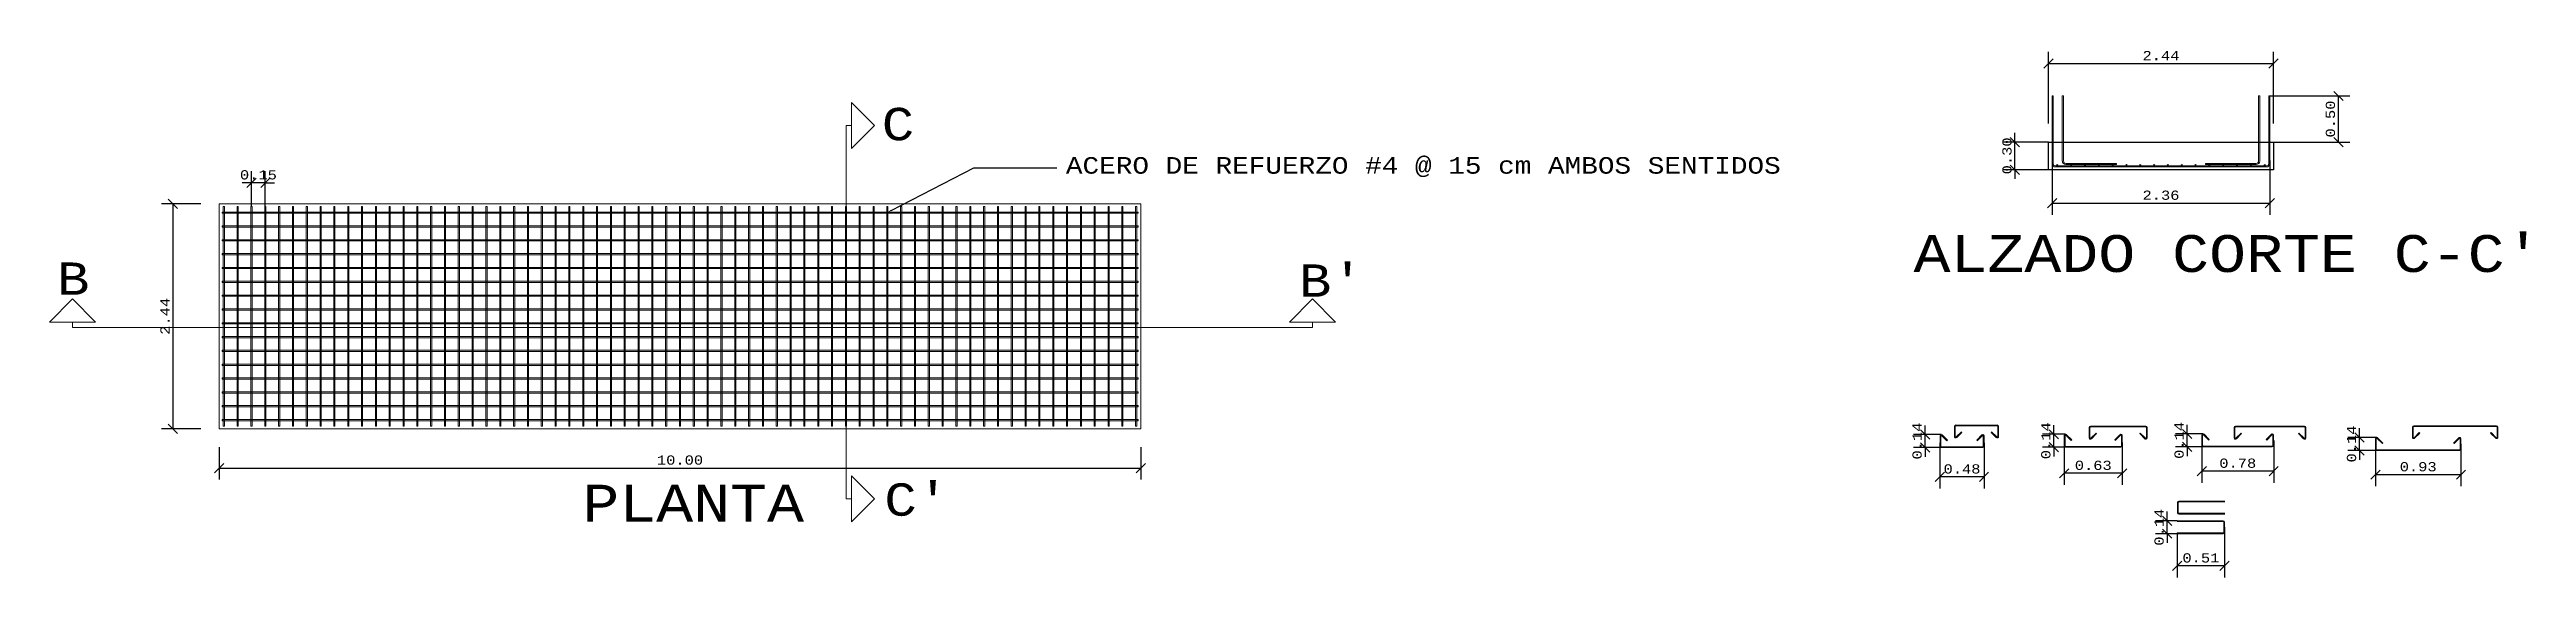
# Model space of a CAD drawing. Header units: metres. Extents: x -108 to 1267, y -15 to 572.
# Drawn here: x 23.59 to 50.47, y 30.25 to 35.97 of the extents above; entities that cross this region are included whole.
import ezdxf
from ezdxf import colors
from ezdxf.entities.mleader import LeaderData, LeaderLine
from ezdxf.math import Vec2, Vec3

# ---------------------------------------------------------------- set-up
doc = ezdxf.new("R2010")
doc.units = ezdxf.units.M
doc.linetypes.add('CENTRO', pattern=[50.8, 31.75, -6.35, 6.35, -6.35])
doc.layers.get('Defpoints').update_dxf_attribs({"lineweight": 0})
for name, color, linetype, lineweight in [('Acero de refuerzo', 150, 'Continuous', 0), ('Acero de refuerzo estribos', 92, 'Continuous', 0), ('Acero de refuerzo horizontal', 30, 'Continuous', 0), ('Cotas', 144, 'Continuous', 0), ('Ejes', 210, 'CENTRO', 0), ('Muros', 7, 'Continuous', 0)]:
    doc.layers.add(name, color=color, linetype=linetype, lineweight=lineweight)
doc.styles.add('corrier new', font='cour.ttf', dxfattribs={"height": 0.1})
doc.styles.get("Standard").update_dxf_attribs({"font": 'cour.ttf', "height": 0.1})
doc.dimstyles.new('Ing_metros_anotativa', dxfattribs={"dimscale": 0, "dimtxt": 0.1, "dimasz": 0.1, "dimexe": 0.125, "dimexo": 0.2, "dimgap": 0.03, "dimtad": 1, "dimzin": 1, "dimdsep": 46, "dimtxsty": 'corrier new', "dimblk": 'OBLIQUE', "dimcen": 0, "dimadec": 0, "dimazin": 0, "dimtfac": 1, "dimtix": 1, "dimtmove": 0, "dimatfit": 3, "dimfxl": 1, "dimarcsym": 0})

msp = doc.modelspace()

# ---------------------------------------------------------------- texts
at = {"transparency": 33554687, "char_height": 0.4, "attachment_point": 1}
for s, insert in [("ALZADO CORTE C-C'", (43.816, 33.962)), ('PLANTA', (29.371, 31.254))]:
    msp.add_mtext_dynamic_manual_height_columns(s, width=8.15481, gutter_width=1, heights=[0], dxfattribs=dict(at, insert=insert))
at = {"layer": 'Ejes', "transparency": 33554687, "attachment_point": 1}
for s, insert, char_height in [('C', (32.62, 35.342), 0.351), ('B', (23.671, 33.665), 0.351), ("B'", (37.147, 33.644), 0.3509), ("C'", (32.648, 31.269), 0.3509)]:
    msp.add_mtext_dynamic_manual_height_columns(s, width=0.53936, gutter_width=1.755, heights=[0], dxfattribs=dict(at, insert=insert, char_height=char_height))

# ---------------------------------------------------------------- blocks, each defined once
blk = doc.blocks.new('_Oblique')
at = {"color": 0, "linetype": 'ByBlock', "lineweight": -2}
blk.add_line((-0.5, -0.5), (0.5, 0.5), dxfattribs=at)
blk = doc.blocks.new('*D7')
at = {"layer": 'Cotas', "color": 0, "lineweight": -2, "transparency": 16777216}
for p, q in [((25.431, 31.661), (25.431, 31.31)), ((35.431, 31.661), (35.431, 31.31)), ((25.431, 31.435), (35.431, 31.435))]:
    blk.add_line(p, q, dxfattribs=at)
at = {"layer": 'Defpoints', "color": 0, "transparency": 16777216}
for p in [(25.431, 31.861), (35.431, 31.861), (35.431, 31.435)]:
    blk.add_point(p, dxfattribs=at)
at = {"layer": 'Cotas', "color": 0, "lineweight": -2, "transparency": 16777216, "xscale": 0.1, "yscale": 0.1, "zscale": 0.1, "rotation": 180}
blk.add_blockref('_Oblique', (25.431, 31.435), dxfattribs=at)
at = {"layer": 'Cotas', "color": 0, "lineweight": -2, "transparency": 16777216, "xscale": 0.1, "yscale": 0.1, "zscale": 0.1}
blk.add_blockref('_Oblique', (35.431, 31.435), dxfattribs=at)
at = {"layer": 'Cotas', "color": 0, "transparency": 16777216, "insert": (30.431, 31.521), "char_height": 0.1, "attachment_point": 5, "style": 'corrier new'}
blk.add_mtext('10.00', dxfattribs=at)
blk = doc.blocks.new('*D156')
at = {"layer": 'Cotas', "color": 0, "lineweight": -2, "transparency": 16777216}
for p, q in [((25.231, 34.301), (24.803, 34.301)), ((24.928, 34.301), (24.928, 31.861)), ((25.231, 31.861), (24.803, 31.861))]:
    blk.add_line(p, q, dxfattribs=at)
at = {"layer": 'Defpoints', "color": 0, "transparency": 16777216}
for p in [(25.431, 34.301), (24.928, 31.861), (25.431, 31.861)]:
    blk.add_point(p, dxfattribs=at)
at = {"layer": 'Cotas', "color": 0, "lineweight": -2, "transparency": 16777216, "xscale": 0.1, "yscale": 0.1, "zscale": 0.1}
for p, rotation in [((24.928, 34.301), 90), ((24.928, 31.861), 270)]:
    blk.add_blockref('_Oblique', p, dxfattribs=dict(at, rotation=rotation))
at = {"layer": 'Cotas', "color": 0, "transparency": 16777216, "insert": (24.842, 33.081), "char_height": 0.1, "attachment_point": 5, "rotation": 90, "style": 'corrier new'}
blk.add_mtext('2.44', dxfattribs=at)
blk = doc.blocks.new('*D162')
at = {"layer": 'Cotas', "color": 0, "lineweight": -2, "transparency": 16777216}
for p, q in [((25.781, 34.529), (25.681, 34.529)), ((25.781, 34.271), (25.781, 34.654)), ((25.931, 34.529), (25.781, 34.529)), ((25.931, 34.271), (25.931, 34.654)), ((25.931, 34.529), (26.031, 34.529))]:
    blk.add_line(p, q, dxfattribs=at)
at = {"layer": 'Defpoints', "color": 0, "transparency": 16777216}
for p in [(25.781, 34.529), (25.781, 34.271), (25.931, 34.271)]:
    blk.add_point(p, dxfattribs=at)
at = {"layer": 'Cotas', "color": 0, "lineweight": -2, "transparency": 16777216, "xscale": 0.1, "yscale": 0.1, "zscale": 0.1}
blk.add_blockref('_Oblique', (25.781, 34.529), dxfattribs=at)
at = {"layer": 'Cotas', "color": 0, "lineweight": -2, "transparency": 16777216, "xscale": 0.1, "yscale": 0.1, "zscale": 0.1, "rotation": 180}
blk.add_blockref('_Oblique', (25.931, 34.529), dxfattribs=at)
at = {"layer": 'Cotas', "color": 0, "transparency": 16777216, "insert": (25.856, 34.615), "char_height": 0.1, "attachment_point": 5, "style": 'corrier new'}
blk.add_mtext('0.15', dxfattribs=at)
blk = doc.blocks.new('horizontal 1 10 corte')
at = {"transparency": 33554687}
for p, q in [((-0.014, 0), (-0.014, -0.112)), ((-0.006, 0), (-0.006, -0.112)), ((0.45, -0.118), (0, -0.118)), ((0.45, -0.126), (0, -0.126)), ((0.456, 0), (0.456, -0.112)), ((0.464, 0), (0.464, -0.112))]:
    blk.add_line(p, q, dxfattribs=at)
for points in [[(-0.01, 0.01, 0.20907), (-0.014, 0, 0.20907)], [(-0.01, 0.01, -0.414214), (0.01, 0.01), (0.066, -0.046), (0.061, -0.052), (0.004, 0.004, 0.414214), (-0.004, 0.004)], [(-0.006, 0, -0.20907), (-0.004, 0.005)], [(0.46, 0.01, 0.414214), (0.44, 0.01), (0.384, -0.046), (0.389, -0.052), (0.446, 0.004, -0.414214), (0.454, 0.004)], [(0.456, 0, 0.20907), (0.454, 0.005)], [(0.46, 0.01, -0.20907), (0.464, 0, -0.20907)]]:
    blk.add_lwpolyline(points, format="xyb", dxfattribs=at)
for centre, radius, start, end in [((0, -0.112), 0.0142, 180, 270), ((0, -0.112), 0.00635, 180, 270), ((0.45, -0.112), 0.0142, 270, 0), ((0.45, -0.112), 0.00635, 270, 0)]:
    blk.add_arc(centre, radius, start, end, dxfattribs=at)
blk = doc.blocks.new('horizontal 2 10 corte')
at = {"transparency": 33554687}
for p, q in [((-0.014, 0), (-0.014, -0.112)), ((-0.006, 0), (-0.006, -0.112)), ((0.606, 0), (0.606, -0.112)), ((0.614, 0), (0.614, -0.112)), ((0.6, -0.118), (0, -0.118)), ((0.6, -0.126), (0, -0.126))]:
    blk.add_line(p, q, dxfattribs=at)
for points in [[(-0.01, 0.01, 0.20907), (-0.014, 0, 0.20907)], [(-0.01, 0.01, -0.414214), (0.01, 0.01), (0.066, -0.046), (0.061, -0.052), (0.004, 0.004, 0.414214), (-0.004, 0.004)], [(-0.006, 0, -0.20907), (-0.004, 0.005)], [(0.61, 0.01, 0.414214), (0.59, 0.01), (0.534, -0.046), (0.539, -0.052), (0.596, 0.004, -0.414214), (0.604, 0.004)], [(0.606, 0, 0.20907), (0.604, 0.005)], [(0.61, 0.01, -0.20907), (0.614, 0, -0.20907)]]:
    blk.add_lwpolyline(points, format="xyb", dxfattribs=at)
for centre, radius, start, end in [((0, -0.112), 0.0142, 180, 270), ((0, -0.112), 0.00635, 180, 270), ((0.6, -0.112), 0.0142, 270, 0), ((0.6, -0.112), 0.00635, 270, 0)]:
    blk.add_arc(centre, radius, start, end, dxfattribs=at)
blk = doc.blocks.new('horizontal 3 10')
at = {"transparency": 33554687}
for p, q in [((-0.764, 0), (-0.764, -0.112)), ((-0.756, 0), (-0.756, -0.112)), ((0.006, 0), (0.006, -0.112)), ((0, -0.118), (-0.75, -0.118)), ((0, -0.126), (-0.75, -0.126)), ((0.014, 0), (0.014, -0.112))]:
    blk.add_line(p, q, dxfattribs=at)
for points in [[(-0.76, 0.01, 0.20907), (-0.764, 0, 0.20907)], [(-0.76, 0.01, -0.414214), (-0.74, 0.01), (-0.684, -0.046), (-0.689, -0.052), (-0.746, 0.004, 0.414214), (-0.754, 0.004)], [(-0.756, 0, -0.20907), (-0.754, 0.005)], [(0.01, 0.01, 0.414214), (-0.01, 0.01), (-0.066, -0.046), (-0.061, -0.052), (-0.004, 0.004, -0.414214), (0.004, 0.004)], [(0.006, 0, 0.20907), (0.004, 0.005)], [(0.01, 0.01, -0.20907), (0.014, 0, -0.20907)]]:
    blk.add_lwpolyline(points, format="xyb", dxfattribs=at)
for centre, radius, start, end in [((-0.75, -0.112), 0.0142, 180, 270), ((-0.75, -0.112), 0.00635, 180, 270), ((0, -0.112), 0.0142, 270, 0), ((0, -0.112), 0.00635, 270, 0)]:
    blk.add_arc(centre, radius, start, end, dxfattribs=at)
blk = doc.blocks.new('horizontal 4 10')
at = {"transparency": 33554687}
for p, q in [((-0.006, 0), (-0.006, -0.112)), ((-0.014, 0), (-0.014, -0.112)), ((0.9, -0.118), (0, -0.118)), ((0.9, -0.126), (0, -0.126)), ((0.906, 0), (0.906, -0.112)), ((0.914, 0), (0.914, -0.112))]:
    blk.add_line(p, q, dxfattribs=at)
for points in [[(-0.01, 0.01, 0.20907), (-0.014, 0, 0.20907)], [(-0.01, 0.01, -0.414214), (0.01, 0.01), (0.066, -0.046), (0.061, -0.052), (0.004, 0.004, 0.414214), (-0.004, 0.004)], [(-0.006, 0, -0.20907), (-0.004, 0.005)], [(0.91, 0.01, 0.414214), (0.89, 0.01), (0.834, -0.046), (0.839, -0.052), (0.896, 0.004, -0.414214), (0.904, 0.004)], [(0.906, 0, 0.20907), (0.904, 0.005)], [(0.91, 0.01, -0.20907), (0.914, 0, -0.20907)]]:
    blk.add_lwpolyline(points, format="xyb", dxfattribs=at)
for centre, radius, start, end in [((0, -0.112), 0.0142, 180, 270), ((0, -0.112), 0.00635, 180, 270), ((0.9, -0.112), 0.0142, 270, 0), ((0.9, -0.112), 0.00635, 270, 0)]:
    blk.add_arc(centre, radius, start, end, dxfattribs=at)
blk = doc.blocks.new('*D41')
at = {"layer": 'Cotas', "color": 0, "lineweight": -2, "transparency": 16777216}
for p, q in [((45.281, 35.171), (45.281, 35.948)), ((45.281, 35.823), (47.721, 35.823)), ((47.721, 35.171), (47.721, 35.948))]:
    blk.add_line(p, q, dxfattribs=at)
at = {"layer": 'Defpoints', "color": 0, "transparency": 16777216}
for p in [(47.721, 35.823), (45.281, 34.971), (47.721, 34.971)]:
    blk.add_point(p, dxfattribs=at)
at = {"layer": 'Cotas', "color": 0, "lineweight": -2, "transparency": 16777216, "xscale": 0.1, "yscale": 0.1, "zscale": 0.1, "rotation": 180}
blk.add_blockref('_Oblique', (45.281, 35.823), dxfattribs=at)
at = {"layer": 'Cotas', "color": 0, "lineweight": -2, "transparency": 16777216, "xscale": 0.1, "yscale": 0.1, "zscale": 0.1}
blk.add_blockref('_Oblique', (47.721, 35.823), dxfattribs=at)
at = {"layer": 'Cotas', "color": 0, "transparency": 16777216, "insert": (46.501, 35.909), "char_height": 0.1, "attachment_point": 5, "style": 'corrier new'}
blk.add_mtext('2.44', dxfattribs=at)
blk = doc.blocks.new('Acero de refuerzo cimentacion')
at = {"transparency": 33554687}
for p, q in [((33.247, 0.677), (33.247, -0.055)), ((33.26, 0.677), (33.26, -0.055)), ((35.599, 0.677), (35.599, -0.055)), ((35.611, 0.677), (35.611, -0.055)), ((35.573, -0.08), (33.285, -0.08)), ((33.285, -0.093), (35.573, -0.093))]:
    blk.add_line(p, q, dxfattribs=at)
for p, q in [((33.247, 0.677), (33.26, 0.677)), ((35.599, 0.677), (35.611, 0.677))]:
    blk.add_line(p, q)
for centre, radius, start, end in [((33.285, -0.055), 0.0381, 180, 270), ((33.285, -0.055), 0.0254, 180, 270), ((35.573, -0.055), 0.0381, 270, 0), ((35.573, -0.055), 0.0254, 270, 360)]:
    blk.add_arc(centre, radius, start, end, dxfattribs=at)
blk = doc.blocks.new('*D132')
at = {"layer": 'Cotas', "color": 0, "lineweight": -2, "transparency": 16777216}
for p, q in [((44.117, 31.798), (43.816, 31.798)), ((43.941, 31.798), (43.941, 31.898)), ((43.941, 31.658), (43.941, 31.798)), ((44.117, 31.658), (43.816, 31.658)), ((43.941, 31.658), (43.941, 31.558))]:
    blk.add_line(p, q, dxfattribs=at)
at = {"layer": 'Defpoints', "color": 0, "transparency": 16777216}
for p in [(43.941, 31.798), (44.117, 31.798), (44.117, 31.658)]:
    blk.add_point(p, dxfattribs=at)
at = {"layer": 'Cotas', "color": 0, "lineweight": -2, "transparency": 16777216, "xscale": 0.1, "yscale": 0.1, "zscale": 0.1}
for p, rotation in [((43.941, 31.798), 270), ((43.941, 31.658), 90)]:
    blk.add_blockref('_Oblique', p, dxfattribs=dict(at, rotation=rotation))
at = {"layer": 'Cotas', "color": 0, "transparency": 16777216, "insert": (43.855, 31.728), "char_height": 0.1, "attachment_point": 5, "rotation": 90, "style": 'corrier new'}
blk.add_mtext('0.14', dxfattribs=at)
blk = doc.blocks.new('*D133')
at = {"layer": 'Cotas', "color": 0, "lineweight": -2, "transparency": 16777216}
for p, q in [((44.102, 31.709), (44.102, 31.214)), ((44.581, 31.709), (44.581, 31.214)), ((44.581, 31.339), (44.102, 31.339))]:
    blk.add_line(p, q, dxfattribs=at)
at = {"layer": 'Defpoints', "color": 0, "transparency": 16777216}
for p in [(44.102, 31.709), (44.581, 31.709), (44.102, 31.339)]:
    blk.add_point(p, dxfattribs=at)
at = {"layer": 'Cotas', "color": 0, "lineweight": -2, "transparency": 16777216, "xscale": 0.1, "yscale": 0.1, "zscale": 0.1, "rotation": 180}
blk.add_blockref('_Oblique', (44.102, 31.339), dxfattribs=at)
at = {"layer": 'Cotas', "color": 0, "lineweight": -2, "transparency": 16777216, "xscale": 0.1, "yscale": 0.1, "zscale": 0.1}
blk.add_blockref('_Oblique', (44.581, 31.339), dxfattribs=at)
at = {"layer": 'Cotas', "color": 0, "transparency": 16777216, "insert": (44.342, 31.425), "char_height": 0.1, "attachment_point": 5, "style": 'corrier new'}
blk.add_mtext('0.48', dxfattribs=at)
blk = doc.blocks.new('*D134')
at = {"layer": 'Cotas', "color": 0, "lineweight": -2, "transparency": 16777216}
for p, q in [((45.451, 31.711), (45.451, 31.253)), ((46.08, 31.711), (46.08, 31.253)), ((46.08, 31.378), (45.451, 31.378))]:
    blk.add_line(p, q, dxfattribs=at)
at = {"layer": 'Defpoints', "color": 0, "transparency": 16777216}
for p in [(45.451, 31.711), (46.08, 31.711), (45.451, 31.378)]:
    blk.add_point(p, dxfattribs=at)
at = {"layer": 'Cotas', "color": 0, "lineweight": -2, "transparency": 16777216, "xscale": 0.1, "yscale": 0.1, "zscale": 0.1, "rotation": 180}
blk.add_blockref('_Oblique', (45.451, 31.378), dxfattribs=at)
at = {"layer": 'Cotas', "color": 0, "lineweight": -2, "transparency": 16777216, "xscale": 0.1, "yscale": 0.1, "zscale": 0.1}
blk.add_blockref('_Oblique', (46.08, 31.378), dxfattribs=at)
at = {"layer": 'Cotas', "color": 0, "transparency": 16777216, "insert": (45.766, 31.464), "char_height": 0.1, "attachment_point": 5, "style": 'corrier new'}
blk.add_mtext('0.63', dxfattribs=at)
blk = doc.blocks.new('*D135')
at = {"layer": 'Cotas', "color": 0, "lineweight": -2, "transparency": 16777216}
for p, q in [((45.466, 31.801), (45.214, 31.801)), ((45.339, 31.801), (45.339, 31.901)), ((45.339, 31.661), (45.339, 31.801)), ((45.466, 31.661), (45.214, 31.661)), ((45.339, 31.661), (45.339, 31.561))]:
    blk.add_line(p, q, dxfattribs=at)
at = {"layer": 'Defpoints', "color": 0, "transparency": 16777216}
for p in [(45.339, 31.801), (45.466, 31.801), (45.466, 31.661)]:
    blk.add_point(p, dxfattribs=at)
at = {"layer": 'Cotas', "color": 0, "lineweight": -2, "transparency": 16777216, "xscale": 0.1, "yscale": 0.1, "zscale": 0.1}
for p, rotation in [((45.339, 31.801), 270), ((45.339, 31.661), 90)]:
    blk.add_blockref('_Oblique', p, dxfattribs=dict(at, rotation=rotation))
at = {"layer": 'Cotas', "color": 0, "transparency": 16777216, "insert": (45.252, 31.731), "char_height": 0.1, "attachment_point": 5, "rotation": 90, "style": 'corrier new'}
blk.add_mtext('0.14', dxfattribs=at)
blk = doc.blocks.new('*D136')
at = {"layer": 'Cotas', "color": 0, "lineweight": -2, "transparency": 16777216}
for p, q in [((46.945, 31.735), (46.945, 31.276)), ((47.724, 31.735), (47.724, 31.276)), ((47.724, 31.401), (46.945, 31.401))]:
    blk.add_line(p, q, dxfattribs=at)
at = {"layer": 'Defpoints', "color": 0, "transparency": 16777216}
for p in [(46.945, 31.735), (47.724, 31.735), (46.945, 31.401)]:
    blk.add_point(p, dxfattribs=at)
at = {"layer": 'Cotas', "color": 0, "lineweight": -2, "transparency": 16777216, "xscale": 0.1, "yscale": 0.1, "zscale": 0.1, "rotation": 180}
blk.add_blockref('_Oblique', (46.945, 31.401), dxfattribs=at)
at = {"layer": 'Cotas', "color": 0, "lineweight": -2, "transparency": 16777216, "xscale": 0.1, "yscale": 0.1, "zscale": 0.1}
blk.add_blockref('_Oblique', (47.724, 31.401), dxfattribs=at)
at = {"layer": 'Cotas', "color": 0, "transparency": 16777216, "insert": (47.334, 31.487), "char_height": 0.1, "attachment_point": 5, "style": 'corrier new'}
blk.add_mtext('0.78', dxfattribs=at)
blk = doc.blocks.new('*D137')
at = {"layer": 'Cotas', "color": 0, "lineweight": -2, "transparency": 16777216}
for p, q in [((46.959, 31.805), (46.659, 31.805)), ((46.784, 31.805), (46.784, 31.905)), ((46.784, 31.665), (46.784, 31.805)), ((46.959, 31.665), (46.659, 31.665)), ((46.784, 31.665), (46.784, 31.565))]:
    blk.add_line(p, q, dxfattribs=at)
at = {"layer": 'Defpoints', "color": 0, "transparency": 16777216}
for p in [(46.784, 31.805), (46.959, 31.805), (46.959, 31.665)]:
    blk.add_point(p, dxfattribs=at)
at = {"layer": 'Cotas', "color": 0, "lineweight": -2, "transparency": 16777216, "xscale": 0.1, "yscale": 0.1, "zscale": 0.1}
for p, rotation in [((46.784, 31.805), 270), ((46.784, 31.665), 90)]:
    blk.add_blockref('_Oblique', p, dxfattribs=dict(at, rotation=rotation))
at = {"layer": 'Cotas', "color": 0, "transparency": 16777216, "insert": (46.698, 31.735), "char_height": 0.1, "attachment_point": 5, "rotation": 90, "style": 'corrier new'}
blk.add_mtext('0.14', dxfattribs=at)
blk = doc.blocks.new('*D138')
at = {"layer": 'Cotas', "color": 0, "lineweight": -2, "transparency": 16777216}
for p, q in [((48.828, 31.696), (48.828, 31.238)), ((49.756, 31.696), (49.756, 31.238)), ((49.756, 31.363), (48.828, 31.363))]:
    blk.add_line(p, q, dxfattribs=at)
at = {"layer": 'Defpoints', "color": 0, "transparency": 16777216}
for p in [(48.828, 31.696), (49.756, 31.696), (48.828, 31.363)]:
    blk.add_point(p, dxfattribs=at)
at = {"layer": 'Cotas', "color": 0, "lineweight": -2, "transparency": 16777216, "xscale": 0.1, "yscale": 0.1, "zscale": 0.1, "rotation": 180}
blk.add_blockref('_Oblique', (48.828, 31.363), dxfattribs=at)
at = {"layer": 'Cotas', "color": 0, "lineweight": -2, "transparency": 16777216, "xscale": 0.1, "yscale": 0.1, "zscale": 0.1}
blk.add_blockref('_Oblique', (49.756, 31.363), dxfattribs=at)
at = {"layer": 'Cotas', "color": 0, "transparency": 16777216, "insert": (49.292, 31.449), "char_height": 0.1, "attachment_point": 5, "style": 'corrier new'}
blk.add_mtext('0.93', dxfattribs=at)
blk = doc.blocks.new('*D139')
at = {"layer": 'Cotas', "color": 0, "lineweight": -2, "transparency": 16777216}
for p, q in [((48.842, 31.766), (48.53, 31.766)), ((48.655, 31.766), (48.655, 31.866)), ((48.655, 31.626), (48.655, 31.766)), ((48.842, 31.626), (48.53, 31.626)), ((48.655, 31.626), (48.655, 31.526))]:
    blk.add_line(p, q, dxfattribs=at)
at = {"layer": 'Defpoints', "color": 0, "transparency": 16777216}
for p in [(48.655, 31.766), (48.842, 31.766), (48.842, 31.626)]:
    blk.add_point(p, dxfattribs=at)
at = {"layer": 'Cotas', "color": 0, "lineweight": -2, "transparency": 16777216, "xscale": 0.1, "yscale": 0.1, "zscale": 0.1}
for p, rotation in [((48.655, 31.766), 270), ((48.655, 31.626), 90)]:
    blk.add_blockref('_Oblique', p, dxfattribs=dict(at, rotation=rotation))
at = {"layer": 'Cotas', "color": 0, "transparency": 16777216, "insert": (48.569, 31.696), "char_height": 0.1, "attachment_point": 5, "rotation": 90, "style": 'corrier new'}
blk.add_mtext('0.14', dxfattribs=at)
blk = doc.blocks.new('estribo delgado')
at = {"layer": 'Acero de refuerzo estribos', "transparency": 33554687}
for p, q in [((-0.014, 0.112), (-0.014, 0)), ((-0.006, 0.112), (-0.006, 0))]:
    blk.add_line(p, q, dxfattribs=at)
at = {"layer": 'Acero de refuerzo estribos'}
for p, q in [((0, 0.126), (0.5, 0.126)), ((0, 0.118), (0.5, 0.118)), ((0, -0.006), (0.5, -0.006)), ((0, -0.014), (0.5, -0.014))]:
    blk.add_line(p, q, dxfattribs=at)
at = {"layer": 'Acero de refuerzo estribos', "transparency": 33554687}
for centre, radius, start, end in [((0, 0.112), 0.0142, 90, 180), ((0, 0), 0.0142, 180, 270), ((0, 0.112), 0.00635, 90, 180), ((0, 0), 0.00635, 174.1587, 270)]:
    blk.add_arc(centre, radius, start, end, dxfattribs=at)
blk = doc.blocks.new('*D140')
at = {"layer": 'Cotas', "color": 0, "lineweight": -2, "transparency": 16777216}
for p, q in [((46.677, 30.731), (46.677, 30.249)), ((47.191, 30.793), (47.191, 30.249)), ((47.191, 30.374), (46.677, 30.374))]:
    blk.add_line(p, q, dxfattribs=at)
at = {"layer": 'Defpoints', "color": 0, "transparency": 16777216}
for p in [(46.677, 30.731), (47.191, 30.793), (46.677, 30.374)]:
    blk.add_point(p, dxfattribs=at)
at = {"layer": 'Cotas', "color": 0, "lineweight": -2, "transparency": 16777216, "xscale": 0.1, "yscale": 0.1, "zscale": 0.1, "rotation": 180}
blk.add_blockref('_Oblique', (46.677, 30.374), dxfattribs=at)
at = {"layer": 'Cotas', "color": 0, "lineweight": -2, "transparency": 16777216, "xscale": 0.1, "yscale": 0.1, "zscale": 0.1}
blk.add_blockref('_Oblique', (47.191, 30.374), dxfattribs=at)
at = {"layer": 'Cotas', "color": 0, "transparency": 16777216, "insert": (46.934, 30.46), "char_height": 0.1, "attachment_point": 5, "style": 'corrier new'}
blk.add_mtext('0.51', dxfattribs=at)
blk = doc.blocks.new('*D141')
at = {"layer": 'Cotas', "color": 0, "lineweight": -2, "transparency": 16777216}
for p, q in [((46.567, 30.863), (46.567, 30.963)), ((46.677, 30.863), (46.442, 30.863)), ((46.677, 30.723), (46.442, 30.723)), ((46.567, 30.723), (46.567, 30.863)), ((46.567, 30.723), (46.567, 30.623))]:
    blk.add_line(p, q, dxfattribs=at)
at = {"layer": 'Defpoints', "color": 0, "transparency": 16777216}
for p in [(46.567, 30.863), (46.677, 30.863), (46.677, 30.723)]:
    blk.add_point(p, dxfattribs=at)
at = {"layer": 'Cotas', "color": 0, "lineweight": -2, "transparency": 16777216, "xscale": 0.1, "yscale": 0.1, "zscale": 0.1}
for p, rotation in [((46.567, 30.863), 270), ((46.567, 30.723), 90)]:
    blk.add_blockref('_Oblique', p, dxfattribs=dict(at, rotation=rotation))
at = {"layer": 'Cotas', "color": 0, "transparency": 16777216, "insert": (46.481, 30.793), "char_height": 0.1, "attachment_point": 5, "rotation": 90, "style": 'corrier new'}
blk.add_mtext('0.14', dxfattribs=at)
blk = doc.blocks.new('*D165')
at = {"layer": 'Cotas', "color": 0, "lineweight": -2, "transparency": 16777216}
for p, q in [((45.319, 34.771), (45.319, 34.183)), ((47.683, 34.771), (47.683, 34.183)), ((45.319, 34.308), (47.683, 34.308))]:
    blk.add_line(p, q, dxfattribs=at)
at = {"layer": 'Defpoints', "color": 0, "transparency": 16777216}
for p in [(45.319, 34.971), (47.683, 34.971), (47.683, 34.308)]:
    blk.add_point(p, dxfattribs=at)
at = {"layer": 'Cotas', "color": 0, "lineweight": -2, "transparency": 16777216, "xscale": 0.1, "yscale": 0.1, "zscale": 0.1, "rotation": 180}
blk.add_blockref('_Oblique', (45.319, 34.308), dxfattribs=at)
at = {"layer": 'Cotas', "color": 0, "lineweight": -2, "transparency": 16777216, "xscale": 0.1, "yscale": 0.1, "zscale": 0.1}
blk.add_blockref('_Oblique', (47.683, 34.308), dxfattribs=at)
at = {"layer": 'Cotas', "color": 0, "transparency": 16777216, "insert": (46.501, 34.394), "char_height": 0.1, "attachment_point": 5, "style": 'corrier new'}
blk.add_mtext('2.36', dxfattribs=at)
blk = doc.blocks.new('*D166')
at = {"layer": 'Cotas', "color": 0, "lineweight": -2, "transparency": 16777216}
for p, q in [((45.281, 34.971), (44.791, 34.971)), ((44.916, 34.971), (44.916, 35.071)), ((44.916, 34.671), (44.916, 34.971)), ((45.281, 34.671), (44.791, 34.671)), ((44.916, 34.671), (44.916, 34.571))]:
    blk.add_line(p, q, dxfattribs=at)
at = {"layer": 'Defpoints', "color": 0, "transparency": 16777216}
for p in [(44.916, 34.971), (45.281, 34.971), (45.281, 34.671)]:
    blk.add_point(p, dxfattribs=at)
at = {"layer": 'Cotas', "color": 0, "lineweight": -2, "transparency": 16777216, "xscale": 0.1, "yscale": 0.1, "zscale": 0.1}
for p, rotation in [((44.916, 34.971), 270), ((44.916, 34.671), 90)]:
    blk.add_blockref('_Oblique', p, dxfattribs=dict(at, rotation=rotation))
at = {"layer": 'Cotas', "color": 0, "transparency": 16777216, "insert": (44.83, 34.821), "char_height": 0.1, "attachment_point": 5, "rotation": 90, "style": 'corrier new'}
blk.add_mtext('0.30', dxfattribs=at)
blk = doc.blocks.new('*D167')
at = {"layer": 'Cotas', "color": 0, "lineweight": -2, "transparency": 16777216}
for p, q in [((47.683, 35.471), (48.551, 35.471)), ((48.426, 34.971), (48.426, 35.471)), ((47.683, 34.971), (48.551, 34.971))]:
    blk.add_line(p, q, dxfattribs=at)
at = {"layer": 'Defpoints', "color": 0, "transparency": 16777216}
for p in [(47.683, 35.471), (48.426, 35.471), (47.683, 34.971)]:
    blk.add_point(p, dxfattribs=at)
at = {"layer": 'Cotas', "color": 0, "lineweight": -2, "transparency": 16777216, "xscale": 0.1, "yscale": 0.1, "zscale": 0.1}
for p, rotation in [((48.426, 35.471), 90), ((48.426, 34.971), 270)]:
    blk.add_blockref('_Oblique', p, dxfattribs=dict(at, rotation=rotation))
at = {"layer": 'Cotas', "color": 0, "transparency": 16777216, "insert": (48.34, 35.221), "char_height": 0.1, "attachment_point": 5, "rotation": 90, "style": 'corrier new'}
blk.add_mtext('0.50', dxfattribs=at)

# ---------------------------------------------------------------- dimensions: what is measured, and where the dimension line sits
at = {"layer": 'Cotas'}
for base, p1, p2, picture, middle in [((47.721, 35.823), (45.281, 34.971), (47.721, 34.971), '*D41', (46.501, 35.909)), ((35.431, 31.435), (25.431, 31.861), (35.431, 31.861), '*D7', (30.431, 31.521))]:
    dim = msp.add_linear_dim(base=base, p1=p1, p2=p2, dimstyle='Ing_metros_anotativa', dxfattribs=at)
    dim.commit()
    dim.dimension.update_dxf_attribs({"geometry": picture, "text_midpoint": middle})
at = {"layer": 'Cotas', "transparency": 33554687}
for base, p1, p2, angle, picture, middle in [((48.426, 35.471), (47.683, 34.971), (47.683, 35.471), 90, '*D167', (48.34, 35.221)), ((44.916, 34.971), (45.281, 34.671), (45.281, 34.971), 90, '*D166', (44.83, 34.821)), ((25.781, 34.529), (25.931, 34.271), (25.781, 34.271), 180, '*D162', (25.856, 34.615)), ((43.941, 31.798), (44.117, 31.658), (44.117, 31.798), 90, '*D132', (43.855, 31.728)), ((45.339, 31.801), (45.466, 31.661), (45.466, 31.801), 90, '*D135', (45.252, 31.731)), ((46.784, 31.805), (46.959, 31.665), (46.959, 31.805), 90, '*D137', (46.698, 31.735)), ((46.945, 31.401), (47.724, 31.735), (46.945, 31.735), 180, '*D136', (47.334, 31.487)), ((48.655, 31.766), (48.842, 31.626), (48.842, 31.766), 90, '*D139', (48.569, 31.696)), ((44.102, 31.339), (44.581, 31.709), (44.102, 31.709), 180, '*D133', (44.342, 31.425)), ((45.451, 31.378), (46.08, 31.711), (45.451, 31.711), 180, '*D134', (45.766, 31.464)), ((48.828, 31.363), (49.756, 31.696), (48.828, 31.696), 180, '*D138', (49.292, 31.449)), ((46.567, 30.863), (46.677, 30.723), (46.677, 30.863), 90, '*D141', (46.481, 30.793)), ((46.677, 30.374), (47.191, 30.793), (46.677, 30.731), 180, '*D140', (46.934, 30.46))]:
    dim = msp.add_linear_dim(base=base, p1=p1, p2=p2, angle=angle, dimstyle='Ing_metros_anotativa', override={"dimexo": 0, "dimfxl": 5}, dxfattribs=at)
    dim.commit()
    dim.dimension.update_dxf_attribs({"geometry": picture, "text_midpoint": middle})
dim = msp.add_linear_dim(base=(47.683, 34.308), p1=(45.319, 34.971), p2=(47.683, 34.971), dimstyle='Ing_metros_anotativa', dxfattribs=at)
dim.commit()
dim.dimension.update_dxf_attribs({"geometry": '*D165', "text_midpoint": (46.501, 34.394)})
dim = msp.add_linear_dim(base=(24.928, 31.861), p1=(25.431, 34.301), p2=(25.431, 31.861), angle=90, dimstyle='Ing_metros_anotativa', dxfattribs=at)
dim.commit()
dim.dimension.update_dxf_attribs({"geometry": '*D156', "text_midpoint": (24.842, 33.081)})

# ---------------------------------------------------------------- linework, layer by layer
for p, q in [((45.281, 34.671), (45.281, 34.971)), ((45.281, 34.971), (47.721, 34.971)), ((47.721, 34.971), (47.721, 34.671)), ((47.721, 34.671), (45.281, 34.671))]:
    msp.add_line(p, q)
at = {"layer": 'Acero de refuerzo', "transparency": 33554687}
for p, q in [((45.43, 35.471), (45.43, 34.971)), ((45.43, 35.471), (45.43, 34.765)), ((45.443, 35.471), (45.43, 35.471)), ((45.443, 35.471), (45.443, 34.765)), ((47.559, 35.471), (47.559, 34.765)), ((47.559, 35.471), (47.572, 35.471)), ((47.572, 35.471), (47.572, 34.971)), ((47.572, 35.471), (47.572, 34.765)), ((45.469, 34.74), (46.019, 34.74)), ((45.469, 34.727), (46.019, 34.727)), ((46.019, 34.74), (46.019, 34.727)), ((47.534, 34.74), (46.983, 34.74)), ((46.983, 34.74), (46.983, 34.727)), ((47.534, 34.727), (46.983, 34.727))]:
    msp.add_line(p, q, dxfattribs=at)
at = {"layer": 'Acero de refuerzo'}
for points in [[(25.461, 34.212), (25.461, 34.199), (35.401, 34.199), (35.401, 34.212)], [(25.487, 34.271), (25.487, 31.891), (25.475, 31.891), (25.475, 34.271)], [(25.637, 34.271), (25.637, 31.891), (25.625, 31.891), (25.625, 34.271)], [(25.787, 34.271), (25.787, 31.891), (25.775, 31.891), (25.775, 34.271)], [(25.937, 34.271), (25.937, 31.891), (25.925, 31.891), (25.925, 34.271)], [(26.087, 34.271), (26.087, 31.891), (26.075, 31.891), (26.075, 34.271)], [(26.237, 34.271), (26.237, 31.891), (26.225, 31.891), (26.225, 34.271)], [(26.387, 34.271), (26.387, 31.891), (26.375, 31.891), (26.375, 34.271)], [(26.537, 34.271), (26.537, 31.891), (26.525, 31.891), (26.525, 34.271)], [(26.687, 34.271), (26.687, 31.891), (26.675, 31.891), (26.675, 34.271)], [(26.837, 34.271), (26.837, 31.891), (26.825, 31.891), (26.825, 34.271)], [(26.987, 34.271), (26.987, 31.891), (26.975, 31.891), (26.975, 34.271)], [(27.137, 34.271), (27.137, 31.891), (27.125, 31.891), (27.125, 34.271)], [(27.287, 34.271), (27.287, 31.891), (27.275, 31.891), (27.275, 34.271)], [(27.437, 34.271), (27.437, 31.891), (27.425, 31.891), (27.425, 34.271)], [(27.587, 34.271), (27.587, 31.891), (27.575, 31.891), (27.575, 34.271)], [(27.737, 34.271), (27.737, 31.891), (27.725, 31.891), (27.725, 34.271)], [(27.887, 34.271), (27.887, 31.891), (27.875, 31.891), (27.875, 34.271)], [(28.037, 34.271), (28.037, 31.891), (28.025, 31.891), (28.025, 34.271)], [(28.187, 34.271), (28.187, 31.891), (28.175, 31.891), (28.175, 34.271)], [(28.337, 34.271), (28.337, 31.891), (28.325, 31.891), (28.325, 34.271)], [(28.487, 34.271), (28.487, 31.891), (28.475, 31.891), (28.475, 34.271)], [(28.637, 34.271), (28.637, 31.891), (28.625, 31.891), (28.625, 34.271)], [(28.787, 34.271), (28.787, 31.891), (28.775, 31.891), (28.775, 34.271)], [(28.937, 34.271), (28.937, 31.891), (28.925, 31.891), (28.925, 34.271)], [(29.087, 34.271), (29.087, 31.891), (29.075, 31.891), (29.075, 34.271)], [(29.237, 34.271), (29.237, 31.891), (29.225, 31.891), (29.225, 34.271)], [(29.387, 34.271), (29.387, 31.891), (29.375, 31.891), (29.375, 34.271)], [(29.537, 34.271), (29.537, 31.891), (29.525, 31.891), (29.525, 34.271)], [(29.687, 34.271), (29.687, 31.891), (29.675, 31.891), (29.675, 34.271)], [(29.837, 34.271), (29.837, 31.891), (29.825, 31.891), (29.825, 34.271)], [(29.987, 34.271), (29.987, 31.891), (29.975, 31.891), (29.975, 34.271)], [(30.137, 34.271), (30.137, 31.891), (30.125, 31.891), (30.125, 34.271)], [(30.287, 34.271), (30.287, 31.891), (30.275, 31.891), (30.275, 34.271)], [(30.437, 34.271), (30.437, 31.891), (30.425, 31.891), (30.425, 34.271)], [(30.587, 34.271), (30.587, 31.891), (30.575, 31.891), (30.575, 34.271)], [(30.737, 34.271), (30.737, 31.891), (30.725, 31.891), (30.725, 34.271)], [(30.887, 34.271), (30.887, 31.891), (30.875, 31.891), (30.875, 34.271)], [(31.037, 34.271), (31.037, 31.891), (31.025, 31.891), (31.025, 34.271)], [(31.187, 34.271), (31.187, 31.891), (31.175, 31.891), (31.175, 34.271)], [(31.337, 34.271), (31.337, 31.891), (31.325, 31.891), (31.325, 34.271)], [(31.487, 34.271), (31.487, 31.891), (31.475, 31.891), (31.475, 34.271)], [(31.637, 34.271), (31.637, 31.891), (31.625, 31.891), (31.625, 34.271)], [(31.787, 34.271), (31.787, 31.891), (31.775, 31.891), (31.775, 34.271)], [(31.937, 34.271), (31.937, 31.891), (31.925, 31.891), (31.925, 34.271)], [(32.087, 34.271), (32.087, 31.891), (32.075, 31.891), (32.075, 34.271)], [(32.237, 34.271), (32.237, 31.891), (32.225, 31.891), (32.225, 34.271)], [(32.387, 34.271), (32.387, 31.891), (32.375, 31.891), (32.375, 34.271)], [(32.537, 34.271), (32.537, 31.891), (32.525, 31.891), (32.525, 34.271)], [(32.687, 34.271), (32.687, 31.891), (32.675, 31.891), (32.675, 34.271)], [(32.837, 34.271), (32.837, 31.891), (32.825, 31.891), (32.825, 34.271)], [(32.987, 34.271), (32.987, 31.891), (32.975, 31.891), (32.975, 34.271)], [(33.137, 34.271), (33.137, 31.891), (33.125, 31.891), (33.125, 34.271)], [(33.287, 34.271), (33.287, 31.891), (33.275, 31.891), (33.275, 34.271)], [(33.437, 34.271), (33.437, 31.891), (33.425, 31.891), (33.425, 34.271)], [(33.587, 34.271), (33.587, 31.891), (33.575, 31.891), (33.575, 34.271)], [(33.737, 34.271), (33.737, 31.891), (33.725, 31.891), (33.725, 34.271)], [(33.887, 34.271), (33.887, 31.891), (33.875, 31.891), (33.875, 34.271)], [(34.037, 34.271), (34.037, 31.891), (34.025, 31.891), (34.025, 34.271)], [(34.187, 34.271), (34.187, 31.891), (34.175, 31.891), (34.175, 34.271)], [(34.337, 34.271), (34.337, 31.891), (34.325, 31.891), (34.325, 34.271)], [(34.487, 34.271), (34.487, 31.891), (34.475, 31.891), (34.475, 34.271)], [(34.637, 34.271), (34.637, 31.891), (34.625, 31.891), (34.625, 34.271)], [(34.787, 34.271), (34.787, 31.891), (34.775, 31.891), (34.775, 34.271)], [(34.937, 34.271), (34.937, 31.891), (34.925, 31.891), (34.925, 34.271)], [(35.087, 34.271), (35.087, 31.891), (35.075, 31.891), (35.075, 34.271)], [(35.237, 34.271), (35.237, 31.891), (35.225, 31.891), (35.225, 34.271)], [(35.387, 34.271), (35.387, 31.891), (35.375, 31.891), (35.375, 34.271)], [(25.461, 34.062), (25.461, 34.049), (35.401, 34.049), (35.401, 34.062)], [(25.461, 33.912), (25.461, 33.899), (35.401, 33.899), (35.401, 33.912)], [(25.461, 33.762), (25.461, 33.749), (35.401, 33.749), (35.401, 33.762)], [(25.461, 33.612), (25.461, 33.599), (35.401, 33.599), (35.401, 33.612)], [(25.461, 33.462), (25.461, 33.449), (35.401, 33.449), (35.401, 33.462)], [(25.461, 33.312), (25.461, 33.299), (35.401, 33.299), (35.401, 33.312)], [(25.461, 33.162), (25.461, 33.149), (35.401, 33.149), (35.401, 33.162)], [(25.461, 33.012), (25.461, 32.999), (35.401, 32.999), (35.401, 33.012)], [(25.461, 32.862), (25.461, 32.849), (35.401, 32.849), (35.401, 32.862)], [(25.461, 32.712), (25.461, 32.699), (35.401, 32.699), (35.401, 32.712)], [(25.461, 32.562), (25.461, 32.549), (35.401, 32.549), (35.401, 32.562)], [(25.461, 32.412), (25.461, 32.399), (35.401, 32.399), (35.401, 32.412)], [(25.461, 32.262), (25.461, 32.249), (35.401, 32.249), (35.401, 32.262)], [(25.461, 32.112), (25.461, 32.099), (35.401, 32.099), (35.401, 32.112)], [(25.461, 31.962), (25.461, 31.949), (35.401, 31.949), (35.401, 31.962)]]:
    msp.add_lwpolyline(points, close=True, dxfattribs=at)
for centre in [(45.376, 34.72), (45.526, 34.72), (45.676, 34.72), (45.826, 34.72), (45.976, 34.72), (46.126, 34.72), (46.276, 34.72), (46.426, 34.72), (46.576, 34.72), (46.726, 34.72), (46.876, 34.72), (47.026, 34.72), (47.176, 34.72), (47.326, 34.72), (47.476, 34.72), (47.626, 34.72)]:
    msp.add_circle(centre, 0.00635, dxfattribs=at)
at = {"layer": 'Acero de refuerzo', "transparency": 33554687}
for centre, radius, start, end in [((45.469, 34.765), 0.0381, 180, 270), ((45.469, 34.765), 0.0254, 180, 270), ((47.534, 34.765), 0.0381, 270, 0), ((47.534, 34.765), 0.0254, 270, 0)]:
    msp.add_arc(centre, radius, start, end, dxfattribs=at)
at = {"layer": 'Ejes', "transparency": 33554687}
for p, q in [((32.291, 35.15), (32.291, 35.4)), ((32.291, 35.4), (32.541, 35.15)), ((32.233, 31.102), (32.233, 35.15)), ((32.233, 35.15), (32.291, 35.15)), ((32.291, 35.15), (32.291, 34.9)), ((32.291, 34.9), (32.541, 35.15)), ((23.59, 33.019), (23.84, 33.269)), ((24.09, 33.019), (23.84, 33.269)), ((37.043, 33.019), (37.293, 33.269)), ((37.543, 33.019), (37.293, 33.269)), ((23.84, 33.019), (23.59, 33.019)), ((23.84, 32.96), (23.84, 33.019)), ((23.84, 33.019), (24.09, 33.019)), ((37.293, 32.96), (23.84, 32.96)), ((37.293, 33.019), (37.043, 33.019)), ((37.293, 32.96), (37.293, 33.019)), ((37.293, 33.019), (37.543, 33.019)), ((32.291, 31.102), (32.291, 31.352)), ((32.291, 31.352), (32.541, 31.102)), ((32.233, 31.102), (32.291, 31.102)), ((32.291, 31.102), (32.291, 30.852)), ((32.291, 30.852), (32.541, 31.102))]:
    msp.add_line(p, q, dxfattribs=at)
at = {"layer": 'Muros'}
msp.add_lwpolyline([(25.431, 31.861), (35.431, 31.861), (35.431, 34.301), (25.431, 34.301)], close=True, dxfattribs=at)

# ---------------------------------------------------------------- block references
at = {"transparency": 33554687}
msp.add_blockref('estribo delgado', (46.695, 30.95), dxfattribs=at)
at = {"transparency": 33554687, "xscale": -1}
msp.add_blockref('estribo delgado', (47.177, 30.737), dxfattribs=at)
at = {"layer": 'Acero de refuerzo'}
msp.add_blockref('Acero de refuerzo cimentacion', (12.072, 34.794), dxfattribs=at)
at = {"layer": 'Acero de refuerzo horizontal'}
for name, p in [('horizontal 1 10 corte', (44.117, 31.784)), ('horizontal 2 10 corte', (45.466, 31.787)), ('horizontal 3 10', (47.709, 31.791)), ('horizontal 4 10', (48.842, 31.752))]:
    msp.add_blockref(name, p, dxfattribs=at)
at = {"layer": 'Acero de refuerzo horizontal', "transparency": 33554687, "xscale": -1, "rotation": 180}
for name, p in [('horizontal 1 10 corte', (44.274, 31.776)), ('horizontal 2 10 corte', (45.736, 31.763)), ('horizontal 3 10', (48.059, 31.763)), ('horizontal 4 10', (49.243, 31.768))]:
    msp.add_blockref(name, p, dxfattribs=at)

msp.set_redraw_order([(e.dxf.handle, doc.entitydb.next_handle()) for e in msp.query("TEXT MTEXT ATTDEF DIMENSION ARC_DIMENSION")])  # texts and dimensions are drawn at this point

# ---------------------------------------------------------------- leaders
at = {"layer": 'Acero de refuerzo', "transparency": 33554687}
ml = msp.add_multileader_mtext('Standard', dxfattribs=at)
ml.set_content('ACERO DE REFUERZO #4 @ 15 cm AMBOS SENTIDOS', color=256)
ml.set_leader_properties()
ml.build(insert=Vec2(0, 0))
ml.multileader.update_dxf_attribs({"dogleg_length": 0.9, "arrow_head_size": 0.04})
ctx = ml.context
ctx.base_point, ctx.char_height, ctx.arrow_head_size, ctx.landing_gap_size, ctx.plane_origin = Vec3(34.518, 34.692), 0.18, 0.04, 0.1, Vec3(32.687, 34.212)
notes = []
notes.append((ctx, [(0, (1, 1, 0), (33.618, 34.692), (1, 0), 0.9, [(0, [(32.687, 34.212)], 0, [])])]))
ctx.mtext.insert, ctx.mtext.flow_direction = Vec3(34.618, 34.808), 5
for ctx, leaders in notes:
    for number, flags, end, landing, length, lines in leaders:
        leader = LeaderData()
        leader.index, (leader.has_last_leader_line, leader.has_dogleg_vector, leader.attachment_direction) = number, flags
        leader.last_leader_point, leader.dogleg_vector, leader.dogleg_length = Vec3(end), Vec3(landing), length
        for number, points, colour, breaks in lines:
            line = LeaderLine()
            line.index, line.vertices, line.color, line.breaks = number, Vec3.list(points), colors.encode_raw_color(colour), breaks
            leader.lines.append(line)
        ctx.leaders.append(leader)

doc.saveas('drawing.dxf')
